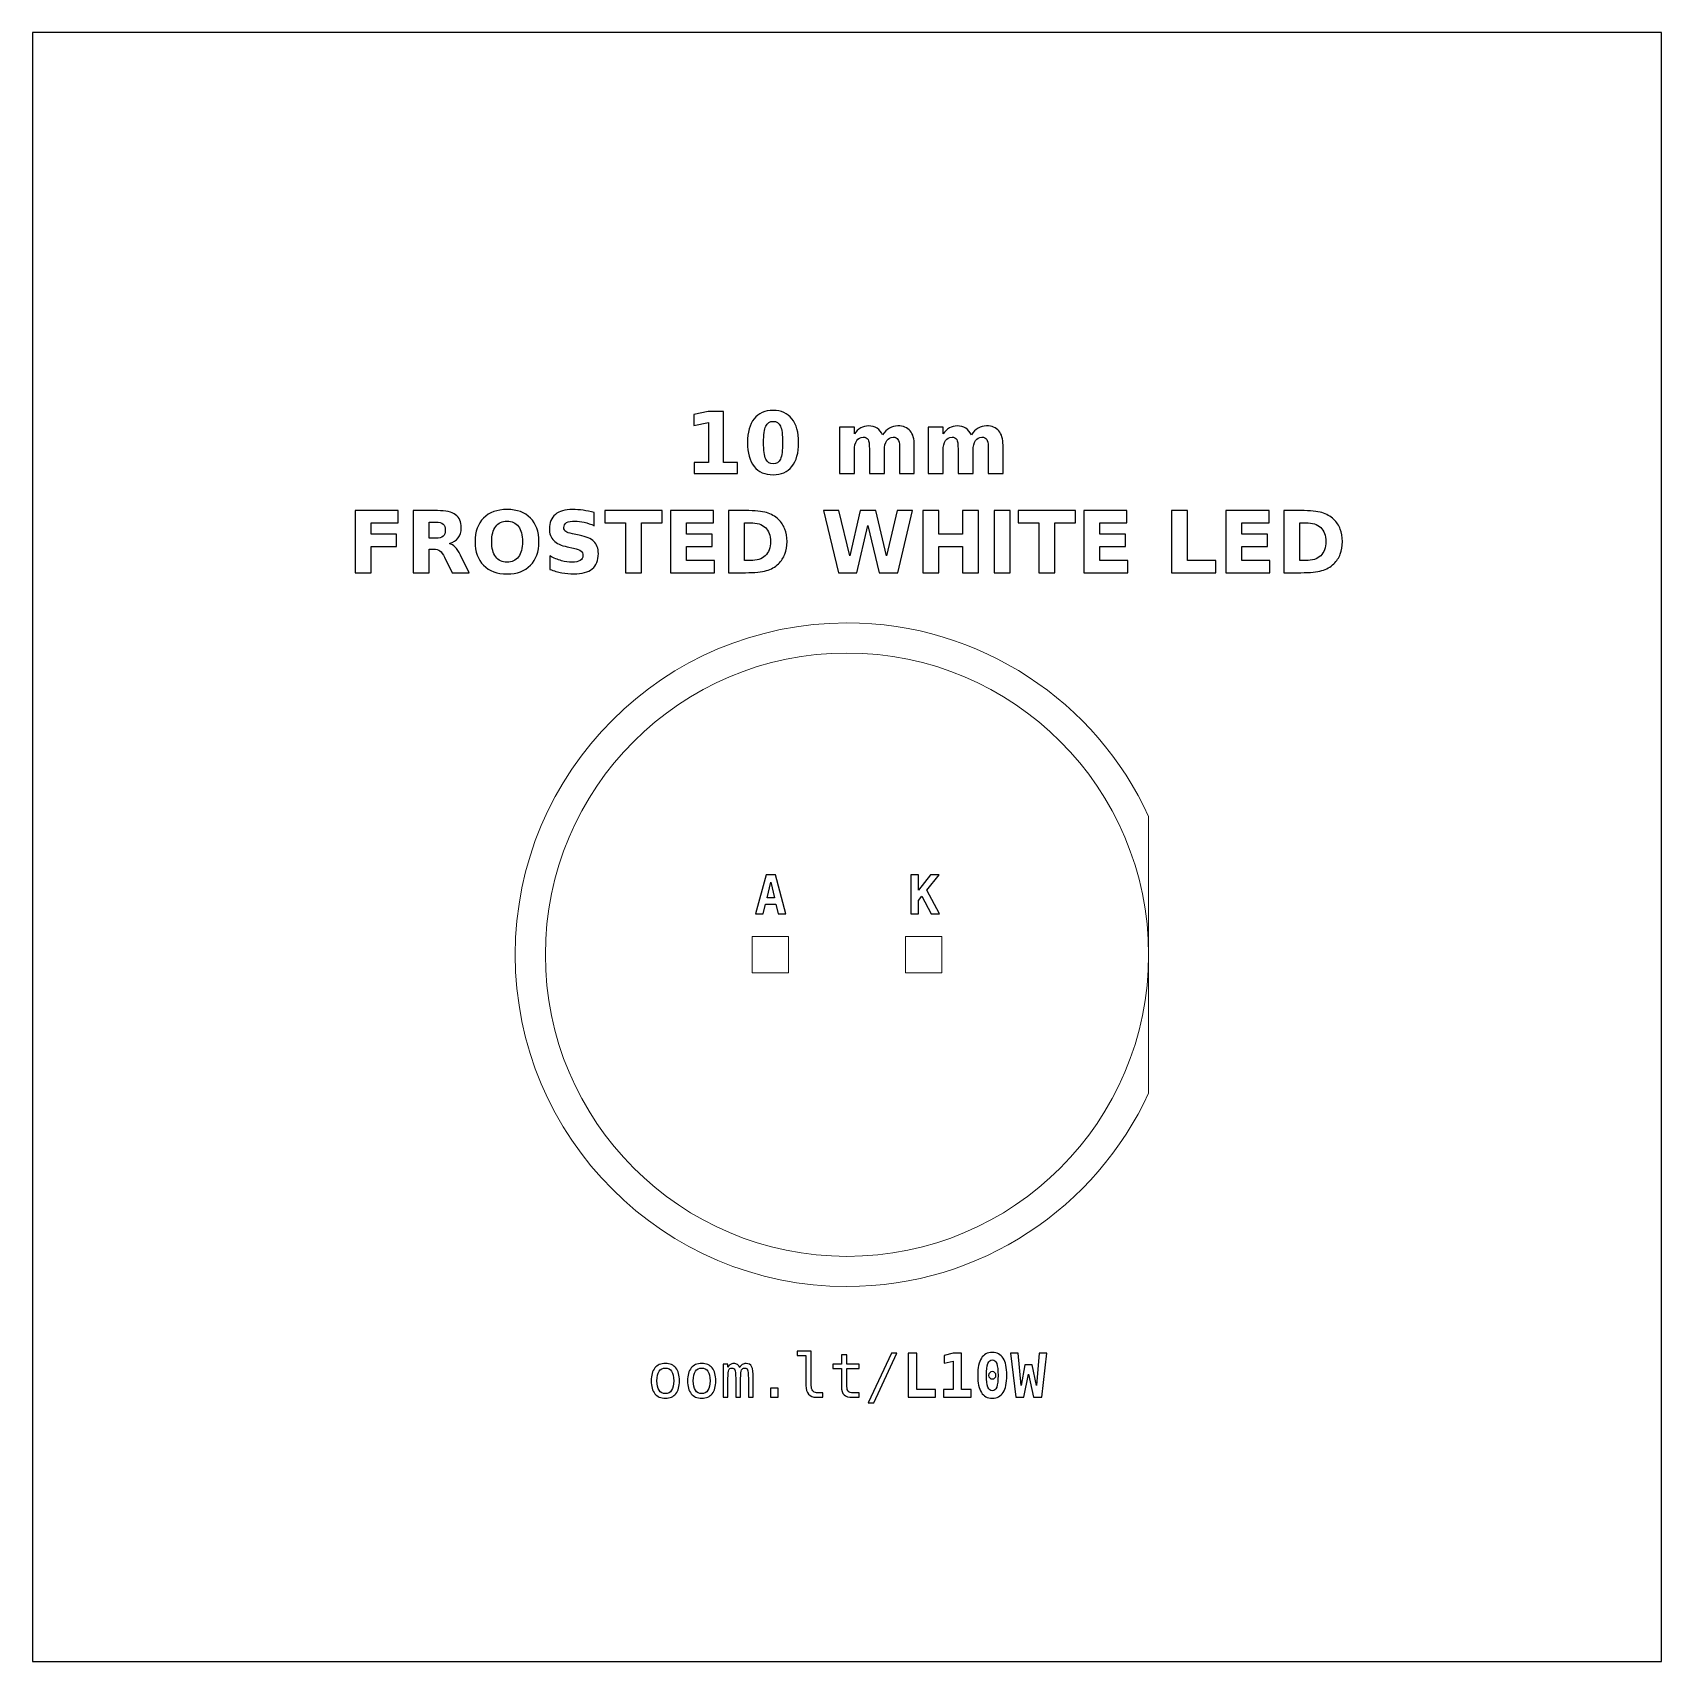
# Model space of a CAD drawing. Header units: centimetres. Extents: x -11.85 to -9.15, y -16.2 to -13.5.
import ezdxf

# ---------------------------------------------------------------- set-up
doc = ezdxf.new("R2010")
doc.units = ezdxf.units.CM
doc.header["$MEASUREMENT"] = 0
doc.layers.add('Layer 1', color=7, linetype='Continuous')

msp = doc.modelspace()

# ---------------------------------------------------------------- linework, layer by layer
at = {"layer": 'Layer 1', "color": 7}
msp.add_lwpolyline([(-11.85, -16.2), (-9.15, -16.2), (-9.15, -13.5), (-11.85, -13.5), (-11.85, -16.2)], close=True, dxfattribs=at)
at = {"layer": 'Layer 1', "color": 7, "lineweight": 20}
for points in [[(-10.65701, -15.05855), (-10.59701, -15.05855), (-10.59701, -14.99855), (-10.65701, -14.99855), (-10.65701, -15.05855)], [(-10.40301, -15.05855), (-10.34301, -15.05855), (-10.34301, -14.99855), (-10.40301, -14.99855), (-10.40301, -15.05855)]]:
    msp.add_lwpolyline(points, close=True, dxfattribs=at)
at = {"layer": 'Layer 1', "color": 250, "lineweight": 20}
msp.add_ellipse((-10.50001, -15.02855), major_axis=(0, 0.5), ratio=1, dxfattribs=at)
at = {"layer": 'Layer 1', "color": 250}
for points, knots in [([(-10.75327, -14.2127), (-10.75327, -14.2127), (-10.72984, -14.2127), (-10.72984, -14.2127), (-10.72984, -14.2127), (-10.72984, -14.2127), (-10.72984, -14.14621), (-10.72984, -14.14621), (-10.72984, -14.14621), (-10.72984, -14.14621), (-10.75388, -14.15118), (-10.75388, -14.15118), (-10.75388, -14.15118), (-10.75388, -14.15118), (-10.75388, -14.13311), (-10.75388, -14.13311), (-10.75388, -14.13311), (-10.75388, -14.13311), (-10.72998, -14.12815), (-10.72998, -14.12815), (-10.72998, -14.12815), (-10.72998, -14.12815), (-10.70477, -14.12815), (-10.70477, -14.12815), (-10.70477, -14.12815), (-10.70477, -14.12815), (-10.70477, -14.2127), (-10.70477, -14.2127), (-10.70477, -14.2127), (-10.70477, -14.2127), (-10.68135, -14.2127), (-10.68135, -14.2127), (-10.68135, -14.2127), (-10.68135, -14.2127), (-10.68135, -14.23102), (-10.68135, -14.23102), (-10.68135, -14.23102), (-10.68135, -14.23102), (-10.75327, -14.23102), (-10.75327, -14.23102), (-10.75327, -14.23102), (-10.75327, -14.23102), (-10.75327, -14.2127), (-10.75327, -14.2127)], [0, 0, 0, 0, 0.0909091, 0.0909091, 0.0909091, 0.0909091, 0.1818182, 0.1818182, 0.1818182, 0.1818182, 0.2727273, 0.2727273, 0.2727273, 0.2727273, 0.3636364, 0.3636364, 0.3636364, 0.3636364, 0.4545455, 0.4545455, 0.4545455, 0.4545455, 0.5454545, 0.5454545, 0.5454545, 0.5454545, 0.6363636, 0.6363636, 0.6363636, 0.6363636, 0.7272727, 0.7272727, 0.7272727, 0.7272727, 0.8181818, 0.8181818, 0.8181818, 0.8181818, 0.9090909, 0.9090909, 0.9090909, 0.9090909, 1, 1, 1, 1]), ([(-10.58017, -14.17968), (-10.58017, -14.19673), (-10.58384, -14.20988), (-10.5912, -14.21914), (-10.5912, -14.21914), (-10.59854, -14.22839), (-10.60898, -14.23302), (-10.62248, -14.23302), (-10.62248, -14.23302), (-10.63603, -14.23302), (-10.64649, -14.22839), (-10.65383, -14.21914), (-10.65383, -14.21914), (-10.66119, -14.20988), (-10.66486, -14.19673), (-10.66486, -14.17968), (-10.66486, -14.17968), (-10.66486, -14.16261), (-10.66119, -14.14943), (-10.65383, -14.14017), (-10.65383, -14.14017), (-10.64649, -14.13093), (-10.63603, -14.12629), (-10.62248, -14.12629), (-10.62248, -14.12629), (-10.60898, -14.12629), (-10.59854, -14.13093), (-10.5912, -14.14017), (-10.5912, -14.14017), (-10.58384, -14.14943), (-10.58017, -14.16261), (-10.58017, -14.17968)], [0, 0, 0, 0, 0.125, 0.125, 0.125, 0.125, 0.25, 0.25, 0.25, 0.25, 0.375, 0.375, 0.375, 0.375, 0.5, 0.5, 0.5, 0.5, 0.625, 0.625, 0.625, 0.625, 0.75, 0.75, 0.75, 0.75, 0.875, 0.875, 0.875, 0.875, 1, 1, 1, 1]), ([(-10.6067, -14.17949), (-10.6067, -14.16663), (-10.6079, -14.15757), (-10.61032, -14.1523), (-10.61032, -14.1523), (-10.61272, -14.14706), (-10.61679, -14.14443), (-10.62248, -14.14443), (-10.62248, -14.14443), (-10.62817, -14.14443), (-10.63224, -14.14706), (-10.63469, -14.1523), (-10.63469, -14.1523), (-10.63711, -14.15757), (-10.63833, -14.16663), (-10.63833, -14.17949), (-10.63833, -14.17949), (-10.63833, -14.19247), (-10.63711, -14.20165), (-10.63469, -14.20696), (-10.63469, -14.20696), (-10.63224, -14.2123), (-10.62817, -14.21496), (-10.62248, -14.21496), (-10.62248, -14.21496), (-10.61684, -14.21496), (-10.61279, -14.2123), (-10.61034, -14.20696), (-10.61034, -14.20696), (-10.60792, -14.20165), (-10.6067, -14.19247), (-10.6067, -14.17949)], [0, 0, 0, 0, 0.125, 0.125, 0.125, 0.125, 0.25, 0.25, 0.25, 0.25, 0.375, 0.375, 0.375, 0.375, 0.5, 0.5, 0.5, 0.5, 0.625, 0.625, 0.625, 0.625, 0.75, 0.75, 0.75, 0.75, 0.875, 0.875, 0.875, 0.875, 1, 1, 1, 1]), ([(-10.44092, -14.16667), (-10.43779, -14.1619), (-10.4341, -14.15825), (-10.42979, -14.15576), (-10.42979, -14.15576), (-10.42549, -14.15324), (-10.42079, -14.152), (-10.41564, -14.152), (-10.41564, -14.152), (-10.40677, -14.152), (-10.40002, -14.15473), (-10.39539, -14.16021), (-10.39539, -14.16021), (-10.39075, -14.16566), (-10.38842, -14.17361), (-10.38842, -14.18403), (-10.38842, -14.18403), (-10.38842, -14.18403), (-10.38842, -14.23102), (-10.38842, -14.23102), (-10.38842, -14.23102), (-10.38842, -14.23102), (-10.41324, -14.23102), (-10.41324, -14.23102), (-10.41324, -14.23102), (-10.41324, -14.23102), (-10.41324, -14.19078), (-10.41324, -14.19078), (-10.41324, -14.19078), (-10.41319, -14.19019), (-10.41317, -14.18958), (-10.41314, -14.18892), (-10.41314, -14.18892), (-10.41312, -14.18829), (-10.4131, -14.18737), (-10.4131, -14.18617), (-10.4131, -14.18617), (-10.4131, -14.18071), (-10.41389, -14.17674), (-10.41552, -14.17429), (-10.41552, -14.17429), (-10.41712, -14.17182), (-10.4197, -14.1706), (-10.42328, -14.1706), (-10.42328, -14.1706), (-10.42798, -14.1706), (-10.43158, -14.17253), (-10.43414, -14.17639), (-10.43414, -14.17639), (-10.43668, -14.18024), (-10.438, -14.18582), (-10.4381, -14.19313), (-10.4381, -14.19313), (-10.4381, -14.19313), (-10.4381, -14.23102), (-10.4381, -14.23102), (-10.4381, -14.23102), (-10.4381, -14.23102), (-10.46291, -14.23102), (-10.46291, -14.23102), (-10.46291, -14.23102), (-10.46291, -14.23102), (-10.46291, -14.19078), (-10.46291, -14.19078), (-10.46291, -14.19078), (-10.46291, -14.18224), (-10.46364, -14.17674), (-10.46512, -14.17429), (-10.46512, -14.17429), (-10.46658, -14.17182), (-10.46919, -14.1706), (-10.47295, -14.1706), (-10.47295, -14.1706), (-10.4777, -14.1706), (-10.48135, -14.17255), (-10.48391, -14.17643), (-10.48391, -14.17643), (-10.48647, -14.18031), (-10.48777, -14.18584), (-10.48777, -14.19306), (-10.48777, -14.19306), (-10.48777, -14.19306), (-10.48777, -14.23102), (-10.48777, -14.23102), (-10.48777, -14.23102), (-10.48777, -14.23102), (-10.51258, -14.23102), (-10.51258, -14.23102), (-10.51258, -14.23102), (-10.51258, -14.23102), (-10.51258, -14.15386), (-10.51258, -14.15386), (-10.51258, -14.15386), (-10.51258, -14.15386), (-10.48777, -14.15386), (-10.48777, -14.15386), (-10.48777, -14.15386), (-10.48777, -14.15386), (-10.48777, -14.16517), (-10.48777, -14.16517), (-10.48777, -14.16517), (-10.48473, -14.16079), (-10.48125, -14.15753), (-10.47732, -14.15531), (-10.47732, -14.15531), (-10.4734, -14.1531), (-10.46907, -14.152), (-10.46434, -14.152), (-10.46434, -14.152), (-10.45903, -14.152), (-10.4543, -14.15329), (-10.45023, -14.15586), (-10.45023, -14.15586), (-10.44614, -14.15844), (-10.44303, -14.16204), (-10.44092, -14.16667)], [0, 0, 0, 0, 0.0344828, 0.0344828, 0.0344828, 0.0344828, 0.0689655, 0.0689655, 0.0689655, 0.0689655, 0.1034483, 0.1034483, 0.1034483, 0.1034483, 0.137931, 0.137931, 0.137931, 0.137931, 0.1724138, 0.1724138, 0.1724138, 0.1724138, 0.2068966, 0.2068966, 0.2068966, 0.2068966, 0.2413793, 0.2413793, 0.2413793, 0.2413793, 0.2758621, 0.2758621, 0.2758621, 0.2758621, 0.3103448, 0.3103448, 0.3103448, 0.3103448, 0.3448276, 0.3448276, 0.3448276, 0.3448276, 0.3793103, 0.3793103, 0.3793103, 0.3793103, 0.4137931, 0.4137931, 0.4137931, 0.4137931, 0.4482759, 0.4482759, 0.4482759, 0.4482759, 0.4827586, 0.4827586, 0.4827586, 0.4827586, 0.5172414, 0.5172414, 0.5172414, 0.5172414, 0.5517241, 0.5517241, 0.5517241, 0.5517241, 0.5862069, 0.5862069, 0.5862069, 0.5862069, 0.6206897, 0.6206897, 0.6206897, 0.6206897, 0.6551724, 0.6551724, 0.6551724, 0.6551724, 0.6896552, 0.6896552, 0.6896552, 0.6896552, 0.7241379, 0.7241379, 0.7241379, 0.7241379, 0.7586207, 0.7586207, 0.7586207, 0.7586207, 0.7931034, 0.7931034, 0.7931034, 0.7931034, 0.8275862, 0.8275862, 0.8275862, 0.8275862, 0.862069, 0.862069, 0.862069, 0.862069, 0.8965517, 0.8965517, 0.8965517, 0.8965517, 0.9310345, 0.9310345, 0.9310345, 0.9310345, 0.9655172, 0.9655172, 0.9655172, 0.9655172, 1, 1, 1, 1]), ([(-10.29388, -14.16667), (-10.29075, -14.1619), (-10.28706, -14.15825), (-10.28275, -14.15576), (-10.28275, -14.15576), (-10.27845, -14.15324), (-10.27375, -14.152), (-10.2686, -14.152), (-10.2686, -14.152), (-10.25973, -14.152), (-10.25298, -14.15473), (-10.24835, -14.16021), (-10.24835, -14.16021), (-10.24371, -14.16566), (-10.24138, -14.17361), (-10.24138, -14.18403), (-10.24138, -14.18403), (-10.24138, -14.18403), (-10.24138, -14.23102), (-10.24138, -14.23102), (-10.24138, -14.23102), (-10.24138, -14.23102), (-10.2662, -14.23102), (-10.2662, -14.23102), (-10.2662, -14.23102), (-10.2662, -14.23102), (-10.2662, -14.19078), (-10.2662, -14.19078), (-10.2662, -14.19078), (-10.26615, -14.19019), (-10.26613, -14.18958), (-10.2661, -14.18892), (-10.2661, -14.18892), (-10.26608, -14.18829), (-10.26606, -14.18737), (-10.26606, -14.18617), (-10.26606, -14.18617), (-10.26606, -14.18071), (-10.26685, -14.17674), (-10.26848, -14.17429), (-10.26848, -14.17429), (-10.27008, -14.17182), (-10.27266, -14.1706), (-10.27624, -14.1706), (-10.27624, -14.1706), (-10.28094, -14.1706), (-10.28454, -14.17253), (-10.2871, -14.17639), (-10.2871, -14.17639), (-10.28964, -14.18024), (-10.29096, -14.18582), (-10.29106, -14.19313), (-10.29106, -14.19313), (-10.29106, -14.19313), (-10.29106, -14.23102), (-10.29106, -14.23102), (-10.29106, -14.23102), (-10.29106, -14.23102), (-10.31587, -14.23102), (-10.31587, -14.23102), (-10.31587, -14.23102), (-10.31587, -14.23102), (-10.31587, -14.19078), (-10.31587, -14.19078), (-10.31587, -14.19078), (-10.31587, -14.18224), (-10.3166, -14.17674), (-10.31808, -14.17429), (-10.31808, -14.17429), (-10.31954, -14.17182), (-10.32215, -14.1706), (-10.32591, -14.1706), (-10.32591, -14.1706), (-10.33066, -14.1706), (-10.33431, -14.17255), (-10.33687, -14.17643), (-10.33687, -14.17643), (-10.33943, -14.18031), (-10.34073, -14.18584), (-10.34073, -14.19306), (-10.34073, -14.19306), (-10.34073, -14.19306), (-10.34073, -14.23102), (-10.34073, -14.23102), (-10.34073, -14.23102), (-10.34073, -14.23102), (-10.36554, -14.23102), (-10.36554, -14.23102), (-10.36554, -14.23102), (-10.36554, -14.23102), (-10.36554, -14.15386), (-10.36554, -14.15386), (-10.36554, -14.15386), (-10.36554, -14.15386), (-10.34073, -14.15386), (-10.34073, -14.15386), (-10.34073, -14.15386), (-10.34073, -14.15386), (-10.34073, -14.16517), (-10.34073, -14.16517), (-10.34073, -14.16517), (-10.33769, -14.16079), (-10.33421, -14.15753), (-10.33028, -14.15531), (-10.33028, -14.15531), (-10.32636, -14.1531), (-10.32203, -14.152), (-10.3173, -14.152), (-10.3173, -14.152), (-10.31199, -14.152), (-10.30726, -14.15329), (-10.30319, -14.15586), (-10.30319, -14.15586), (-10.2991, -14.15844), (-10.29599, -14.16204), (-10.29388, -14.16667)], [0, 0, 0, 0, 0.0344828, 0.0344828, 0.0344828, 0.0344828, 0.0689655, 0.0689655, 0.0689655, 0.0689655, 0.1034483, 0.1034483, 0.1034483, 0.1034483, 0.137931, 0.137931, 0.137931, 0.137931, 0.1724138, 0.1724138, 0.1724138, 0.1724138, 0.2068966, 0.2068966, 0.2068966, 0.2068966, 0.2413793, 0.2413793, 0.2413793, 0.2413793, 0.2758621, 0.2758621, 0.2758621, 0.2758621, 0.3103448, 0.3103448, 0.3103448, 0.3103448, 0.3448276, 0.3448276, 0.3448276, 0.3448276, 0.3793103, 0.3793103, 0.3793103, 0.3793103, 0.4137931, 0.4137931, 0.4137931, 0.4137931, 0.4482759, 0.4482759, 0.4482759, 0.4482759, 0.4827586, 0.4827586, 0.4827586, 0.4827586, 0.5172414, 0.5172414, 0.5172414, 0.5172414, 0.5517241, 0.5517241, 0.5517241, 0.5517241, 0.5862069, 0.5862069, 0.5862069, 0.5862069, 0.6206897, 0.6206897, 0.6206897, 0.6206897, 0.6551724, 0.6551724, 0.6551724, 0.6551724, 0.6896552, 0.6896552, 0.6896552, 0.6896552, 0.7241379, 0.7241379, 0.7241379, 0.7241379, 0.7586207, 0.7586207, 0.7586207, 0.7586207, 0.7931034, 0.7931034, 0.7931034, 0.7931034, 0.8275862, 0.8275862, 0.8275862, 0.8275862, 0.862069, 0.862069, 0.862069, 0.862069, 0.8965517, 0.8965517, 0.8965517, 0.8965517, 0.9310345, 0.9310345, 0.9310345, 0.9310345, 0.9655172, 0.9655172, 0.9655172, 0.9655172, 1, 1, 1, 1]), ([(-11.31554, -14.2924), (-11.31554, -14.2924), (-11.24395, -14.2924), (-11.24395, -14.2924), (-11.24395, -14.2924), (-11.24395, -14.2924), (-11.24395, -14.31246), (-11.24395, -14.31246), (-11.24395, -14.31246), (-11.24395, -14.31246), (-11.28901, -14.31246), (-11.28901, -14.31246), (-11.28901, -14.31246), (-11.28901, -14.31246), (-11.28901, -14.33161), (-11.28901, -14.33161), (-11.28901, -14.33161), (-11.28901, -14.33161), (-11.24663, -14.33161), (-11.24663, -14.33161), (-11.24663, -14.33161), (-11.24663, -14.33161), (-11.24663, -14.35167), (-11.24663, -14.35167), (-11.24663, -14.35167), (-11.24663, -14.35167), (-11.28901, -14.35167), (-11.28901, -14.35167), (-11.28901, -14.35167), (-11.28901, -14.35167), (-11.28901, -14.39527), (-11.28901, -14.39527), (-11.28901, -14.39527), (-11.28901, -14.39527), (-11.31554, -14.39527), (-11.31554, -14.39527), (-11.31554, -14.39527), (-11.31554, -14.39527), (-11.31554, -14.2924), (-11.31554, -14.2924)], [0, 0, 0, 0, 0.1, 0.1, 0.1, 0.1, 0.2, 0.2, 0.2, 0.2, 0.3, 0.3, 0.3, 0.3, 0.4, 0.4, 0.4, 0.4, 0.5, 0.5, 0.5, 0.5, 0.6, 0.6, 0.6, 0.6, 0.7, 0.7, 0.7, 0.7, 0.8, 0.8, 0.8, 0.8, 0.9, 0.9, 0.9, 0.9, 1, 1, 1, 1]), ([(-11.19261, -14.35635), (-11.19261, -14.35635), (-11.19261, -14.39527), (-11.19261, -14.39527), (-11.19261, -14.39527), (-11.19261, -14.39527), (-11.21914, -14.39527), (-11.21914, -14.39527), (-11.21914, -14.39527), (-11.21914, -14.39527), (-11.21914, -14.2924), (-11.21914, -14.2924), (-11.21914, -14.2924), (-11.21914, -14.2924), (-11.17862, -14.2924), (-11.17862, -14.2924), (-11.17862, -14.2924), (-11.16507, -14.2924), (-11.15512, -14.29468), (-11.14882, -14.29922), (-11.14882, -14.29922), (-11.1425, -14.30376), (-11.13934, -14.31096), (-11.13934, -14.32079), (-11.13934, -14.32079), (-11.13934, -14.32758), (-11.14099, -14.33318), (-11.14426, -14.33753), (-11.14426, -14.33753), (-11.14755, -14.34191), (-11.15251, -14.34513), (-11.15912, -14.34718), (-11.15912, -14.34718), (-11.1555, -14.34802), (-11.15223, -14.34988), (-11.14936, -14.3528), (-11.14936, -14.3528), (-11.14649, -14.35571), (-11.1436, -14.36013), (-11.14066, -14.36606), (-11.14066, -14.36606), (-11.14066, -14.36606), (-11.12624, -14.39527), (-11.12624, -14.39527), (-11.12624, -14.39527), (-11.12624, -14.39527), (-11.15451, -14.39527), (-11.15451, -14.39527), (-11.15451, -14.39527), (-11.15451, -14.39527), (-11.16705, -14.36971), (-11.16705, -14.36971), (-11.16705, -14.36971), (-11.16956, -14.36458), (-11.17213, -14.36105), (-11.17474, -14.35917), (-11.17474, -14.35917), (-11.17733, -14.35729), (-11.18078, -14.35635), (-11.18511, -14.35635), (-11.18511, -14.35635), (-11.18511, -14.35635), (-11.19261, -14.35635), (-11.19261, -14.35635)], [0, 0, 0, 0, 0.0625, 0.0625, 0.0625, 0.0625, 0.125, 0.125, 0.125, 0.125, 0.1875, 0.1875, 0.1875, 0.1875, 0.25, 0.25, 0.25, 0.25, 0.3125, 0.3125, 0.3125, 0.3125, 0.375, 0.375, 0.375, 0.375, 0.4375, 0.4375, 0.4375, 0.4375, 0.5, 0.5, 0.5, 0.5, 0.5625, 0.5625, 0.5625, 0.5625, 0.625, 0.625, 0.625, 0.625, 0.6875, 0.6875, 0.6875, 0.6875, 0.75, 0.75, 0.75, 0.75, 0.8125, 0.8125, 0.8125, 0.8125, 0.875, 0.875, 0.875, 0.875, 0.9375, 0.9375, 0.9375, 0.9375, 1, 1, 1, 1]), ([(-11.0635, -14.29054), (-11.04697, -14.29054), (-11.03401, -14.29527), (-11.02465, -14.30475), (-11.02465, -14.30475), (-11.01527, -14.3142), (-11.01059, -14.32725), (-11.01059, -14.34393), (-11.01059, -14.34393), (-11.01059, -14.36056), (-11.01527, -14.37361), (-11.02465, -14.38306), (-11.02465, -14.38306), (-11.03401, -14.39254), (-11.04697, -14.39727), (-11.0635, -14.39727), (-11.0635, -14.39727), (-11.07999, -14.39727), (-11.09292, -14.39254), (-11.10233, -14.38306), (-11.10233, -14.38306), (-11.11171, -14.37361), (-11.11642, -14.36056), (-11.11642, -14.34393), (-11.11642, -14.34393), (-11.11642, -14.32725), (-11.11171, -14.3142), (-11.10233, -14.30475), (-11.10233, -14.30475), (-11.09292, -14.29527), (-11.07999, -14.29054), (-11.0635, -14.29054)], [0, 0, 0, 0, 0.125, 0.125, 0.125, 0.125, 0.25, 0.25, 0.25, 0.25, 0.375, 0.375, 0.375, 0.375, 0.5, 0.5, 0.5, 0.5, 0.625, 0.625, 0.625, 0.625, 0.75, 0.75, 0.75, 0.75, 0.875, 0.875, 0.875, 0.875, 1, 1, 1, 1]), ([(-11.0635, -14.30976), (-11.07159, -14.30976), (-11.07785, -14.31274), (-11.08232, -14.31872), (-11.08232, -14.31872), (-11.08676, -14.32469), (-11.089, -14.33309), (-11.089, -14.34393), (-11.089, -14.34393), (-11.089, -14.35475), (-11.08676, -14.36312), (-11.08232, -14.36909), (-11.08232, -14.36909), (-11.07785, -14.37507), (-11.07159, -14.37805), (-11.0635, -14.37805), (-11.0635, -14.37805), (-11.05536, -14.37805), (-11.04909, -14.37507), (-11.04462, -14.36909), (-11.04462, -14.36909), (-11.04017, -14.36312), (-11.03794, -14.35475), (-11.03794, -14.34393), (-11.03794, -14.34393), (-11.03794, -14.33309), (-11.04017, -14.32469), (-11.04462, -14.31872), (-11.04462, -14.31872), (-11.04909, -14.31274), (-11.05536, -14.30976), (-11.0635, -14.30976)], [0, 0, 0, 0, 0.125, 0.125, 0.125, 0.125, 0.25, 0.25, 0.25, 0.25, 0.375, 0.375, 0.375, 0.375, 0.5, 0.5, 0.5, 0.5, 0.625, 0.625, 0.625, 0.625, 0.75, 0.75, 0.75, 0.75, 0.875, 0.875, 0.875, 0.875, 1, 1, 1, 1]), ([(-10.91893, -14.29565), (-10.91893, -14.29565), (-10.91893, -14.3174), (-10.91893, -14.3174), (-10.91893, -14.3174), (-10.92458, -14.31488), (-10.9301, -14.31298), (-10.93546, -14.31169), (-10.93546, -14.31169), (-10.94085, -14.31039), (-10.94593, -14.30976), (-10.9507, -14.30976), (-10.9507, -14.30976), (-10.95703, -14.30976), (-10.96173, -14.31063), (-10.96477, -14.31237), (-10.96477, -14.31237), (-10.9678, -14.31413), (-10.96931, -14.31684), (-10.96931, -14.32051), (-10.96931, -14.32051), (-10.96931, -14.32326), (-10.9683, -14.32542), (-10.96625, -14.32695), (-10.96625, -14.32695), (-10.9642, -14.32848), (-10.96049, -14.32982), (-10.9551, -14.33092), (-10.9551, -14.33092), (-10.9551, -14.33092), (-10.94381, -14.33318), (-10.94381, -14.33318), (-10.94381, -14.33318), (-10.93236, -14.33549), (-10.92425, -14.33897), (-10.91943, -14.34367), (-10.91943, -14.34367), (-10.9146, -14.34835), (-10.91218, -14.35501), (-10.91218, -14.36364), (-10.91218, -14.36364), (-10.91218, -14.375), (-10.91554, -14.38344), (-10.92227, -14.38897), (-10.92227, -14.38897), (-10.929, -14.39449), (-10.93927, -14.39727), (-10.9531, -14.39727), (-10.9531, -14.39727), (-10.95964, -14.39727), (-10.96618, -14.39666), (-10.97274, -14.39541), (-10.97274, -14.39541), (-10.9793, -14.39416), (-10.98589, -14.39233), (-10.99245, -14.38991), (-10.99245, -14.38991), (-10.99245, -14.38991), (-10.99245, -14.36752), (-10.99245, -14.36752), (-10.99245, -14.36752), (-10.98589, -14.371), (-10.97954, -14.37363), (-10.9734, -14.3754), (-10.9734, -14.3754), (-10.96726, -14.37716), (-10.96136, -14.37805), (-10.95567, -14.37805), (-10.95567, -14.37805), (-10.94988, -14.37805), (-10.94544, -14.37709), (-10.94236, -14.37516), (-10.94236, -14.37516), (-10.93927, -14.37323), (-10.93775, -14.37048), (-10.93775, -14.36688), (-10.93775, -14.36688), (-10.93775, -14.36368), (-10.93878, -14.36119), (-10.94087, -14.35945), (-10.94087, -14.35945), (-10.94297, -14.35771), (-10.94713, -14.35614), (-10.95339, -14.35477), (-10.95339, -14.35477), (-10.95339, -14.35477), (-10.96366, -14.35249), (-10.96366, -14.35249), (-10.96366, -14.35249), (-10.97394, -14.35028), (-10.98147, -14.34678), (-10.98622, -14.34195), (-10.98622, -14.34195), (-10.99097, -14.33713), (-10.99334, -14.33062), (-10.99334, -14.32246), (-10.99334, -14.32246), (-10.99334, -14.3122), (-10.99003, -14.30432), (-10.98342, -14.29882), (-10.98342, -14.29882), (-10.97681, -14.29329), (-10.96731, -14.29054), (-10.95489, -14.29054), (-10.95489, -14.29054), (-10.94925, -14.29054), (-10.94344, -14.29097), (-10.93746, -14.29181), (-10.93746, -14.29181), (-10.93149, -14.29266), (-10.92531, -14.29393), (-10.91893, -14.29565)], [0, 0, 0, 0, 0.0357143, 0.0357143, 0.0357143, 0.0357143, 0.0714286, 0.0714286, 0.0714286, 0.0714286, 0.1071429, 0.1071429, 0.1071429, 0.1071429, 0.1428571, 0.1428571, 0.1428571, 0.1428571, 0.1785714, 0.1785714, 0.1785714, 0.1785714, 0.2142857, 0.2142857, 0.2142857, 0.2142857, 0.25, 0.25, 0.25, 0.25, 0.2857143, 0.2857143, 0.2857143, 0.2857143, 0.3214286, 0.3214286, 0.3214286, 0.3214286, 0.3571429, 0.3571429, 0.3571429, 0.3571429, 0.3928571, 0.3928571, 0.3928571, 0.3928571, 0.4285714, 0.4285714, 0.4285714, 0.4285714, 0.4642857, 0.4642857, 0.4642857, 0.4642857, 0.5, 0.5, 0.5, 0.5, 0.5357143, 0.5357143, 0.5357143, 0.5357143, 0.5714286, 0.5714286, 0.5714286, 0.5714286, 0.6071429, 0.6071429, 0.6071429, 0.6071429, 0.6428571, 0.6428571, 0.6428571, 0.6428571, 0.6785714, 0.6785714, 0.6785714, 0.6785714, 0.7142857, 0.7142857, 0.7142857, 0.7142857, 0.75, 0.75, 0.75, 0.75, 0.7857143, 0.7857143, 0.7857143, 0.7857143, 0.8214286, 0.8214286, 0.8214286, 0.8214286, 0.8571429, 0.8571429, 0.8571429, 0.8571429, 0.8928571, 0.8928571, 0.8928571, 0.8928571, 0.9285714, 0.9285714, 0.9285714, 0.9285714, 0.9642857, 0.9642857, 0.9642857, 0.9642857, 1, 1, 1, 1]), ([(-10.90118, -14.2924), (-10.90118, -14.2924), (-10.80638, -14.2924), (-10.80638, -14.2924), (-10.80638, -14.2924), (-10.80638, -14.2924), (-10.80638, -14.31246), (-10.80638, -14.31246), (-10.80638, -14.31246), (-10.80638, -14.31246), (-10.84048, -14.31246), (-10.84048, -14.31246), (-10.84048, -14.31246), (-10.84048, -14.31246), (-10.84048, -14.39527), (-10.84048, -14.39527), (-10.84048, -14.39527), (-10.84048, -14.39527), (-10.86701, -14.39527), (-10.86701, -14.39527), (-10.86701, -14.39527), (-10.86701, -14.39527), (-10.86701, -14.31246), (-10.86701, -14.31246), (-10.86701, -14.31246), (-10.86701, -14.31246), (-10.90118, -14.31246), (-10.90118, -14.31246), (-10.90118, -14.31246), (-10.90118, -14.31246), (-10.90118, -14.2924), (-10.90118, -14.2924)], [0, 0, 0, 0, 0.125, 0.125, 0.125, 0.125, 0.25, 0.25, 0.25, 0.25, 0.375, 0.375, 0.375, 0.375, 0.5, 0.5, 0.5, 0.5, 0.625, 0.625, 0.625, 0.625, 0.75, 0.75, 0.75, 0.75, 0.875, 0.875, 0.875, 0.875, 1, 1, 1, 1]), ([(-10.79264, -14.2924), (-10.79264, -14.2924), (-10.72105, -14.2924), (-10.72105, -14.2924), (-10.72105, -14.2924), (-10.72105, -14.2924), (-10.72105, -14.31246), (-10.72105, -14.31246), (-10.72105, -14.31246), (-10.72105, -14.31246), (-10.76611, -14.31246), (-10.76611, -14.31246), (-10.76611, -14.31246), (-10.76611, -14.31246), (-10.76611, -14.33161), (-10.76611, -14.33161), (-10.76611, -14.33161), (-10.76611, -14.33161), (-10.72376, -14.33161), (-10.72376, -14.33161), (-10.72376, -14.33161), (-10.72376, -14.33161), (-10.72376, -14.35167), (-10.72376, -14.35167), (-10.72376, -14.35167), (-10.72376, -14.35167), (-10.76611, -14.35167), (-10.76611, -14.35167), (-10.76611, -14.35167), (-10.76611, -14.35167), (-10.76611, -14.37521), (-10.76611, -14.37521), (-10.76611, -14.37521), (-10.76611, -14.37521), (-10.71955, -14.37521), (-10.71955, -14.37521), (-10.71955, -14.37521), (-10.71955, -14.37521), (-10.71955, -14.39527), (-10.71955, -14.39527), (-10.71955, -14.39527), (-10.71955, -14.39527), (-10.79264, -14.39527), (-10.79264, -14.39527), (-10.79264, -14.39527), (-10.79264, -14.39527), (-10.79264, -14.2924), (-10.79264, -14.2924)], [0, 0, 0, 0, 0.0833333, 0.0833333, 0.0833333, 0.0833333, 0.1666667, 0.1666667, 0.1666667, 0.1666667, 0.25, 0.25, 0.25, 0.25, 0.3333333, 0.3333333, 0.3333333, 0.3333333, 0.4166667, 0.4166667, 0.4166667, 0.4166667, 0.5, 0.5, 0.5, 0.5, 0.5833333, 0.5833333, 0.5833333, 0.5833333, 0.6666667, 0.6666667, 0.6666667, 0.6666667, 0.75, 0.75, 0.75, 0.75, 0.8333333, 0.8333333, 0.8333333, 0.8333333, 0.9166667, 0.9166667, 0.9166667, 0.9166667, 1, 1, 1, 1]), ([(-10.69624, -14.2924), (-10.69624, -14.2924), (-10.66825, -14.2924), (-10.66825, -14.2924), (-10.66825, -14.2924), (-10.65264, -14.2924), (-10.64102, -14.29351), (-10.63338, -14.29574), (-10.63338, -14.29574), (-10.62573, -14.29797), (-10.61917, -14.30174), (-10.61369, -14.30708), (-10.61369, -14.30708), (-10.60887, -14.31171), (-10.6053, -14.31707), (-10.60294, -14.32314), (-10.60294, -14.32314), (-10.60062, -14.32918), (-10.59944, -14.33605), (-10.59944, -14.34374), (-10.59944, -14.34374), (-10.59944, -14.3515), (-10.60062, -14.35842), (-10.60294, -14.36451), (-10.60294, -14.36451), (-10.6053, -14.3706), (-10.60887, -14.37596), (-10.61369, -14.38059), (-10.61369, -14.38059), (-10.61922, -14.38593), (-10.62583, -14.3897), (-10.63354, -14.39193), (-10.63354, -14.39193), (-10.64126, -14.39416), (-10.65283, -14.39527), (-10.66825, -14.39527), (-10.66825, -14.39527), (-10.66825, -14.39527), (-10.69624, -14.39527), (-10.69624, -14.39527), (-10.69624, -14.39527), (-10.69624, -14.39527), (-10.69624, -14.2924), (-10.69624, -14.2924)], [0, 0, 0, 0, 0.0909091, 0.0909091, 0.0909091, 0.0909091, 0.1818182, 0.1818182, 0.1818182, 0.1818182, 0.2727273, 0.2727273, 0.2727273, 0.2727273, 0.3636364, 0.3636364, 0.3636364, 0.3636364, 0.4545455, 0.4545455, 0.4545455, 0.4545455, 0.5454545, 0.5454545, 0.5454545, 0.5454545, 0.6363636, 0.6363636, 0.6363636, 0.6363636, 0.7272727, 0.7272727, 0.7272727, 0.7272727, 0.8181818, 0.8181818, 0.8181818, 0.8181818, 0.9090909, 0.9090909, 0.9090909, 0.9090909, 1, 1, 1, 1]), ([(-10.53874, -14.2924), (-10.53874, -14.2924), (-10.51332, -14.2924), (-10.51332, -14.2924), (-10.51332, -14.2924), (-10.51332, -14.2924), (-10.49554, -14.36717), (-10.49554, -14.36717), (-10.49554, -14.36717), (-10.49554, -14.36717), (-10.4779, -14.2924), (-10.4779, -14.2924), (-10.4779, -14.2924), (-10.4779, -14.2924), (-10.45233, -14.2924), (-10.45233, -14.2924), (-10.45233, -14.2924), (-10.45233, -14.2924), (-10.4347, -14.36717), (-10.4347, -14.36717), (-10.4347, -14.36717), (-10.4347, -14.36717), (-10.41692, -14.2924), (-10.41692, -14.2924), (-10.41692, -14.2924), (-10.41692, -14.2924), (-10.3917, -14.2924), (-10.3917, -14.2924), (-10.3917, -14.2924), (-10.3917, -14.2924), (-10.41595, -14.39527), (-10.41595, -14.39527), (-10.41595, -14.39527), (-10.41595, -14.39527), (-10.44655, -14.39527), (-10.44655, -14.39527), (-10.44655, -14.39527), (-10.44655, -14.39527), (-10.46522, -14.31707), (-10.46522, -14.31707), (-10.46522, -14.31707), (-10.46522, -14.31707), (-10.48368, -14.39527), (-10.48368, -14.39527), (-10.48368, -14.39527), (-10.48368, -14.39527), (-10.51428, -14.39527), (-10.51428, -14.39527), (-10.51428, -14.39527), (-10.51428, -14.39527), (-10.53874, -14.2924), (-10.53874, -14.2924)], [0, 0, 0, 0, 0.0769231, 0.0769231, 0.0769231, 0.0769231, 0.1538462, 0.1538462, 0.1538462, 0.1538462, 0.2307692, 0.2307692, 0.2307692, 0.2307692, 0.3076923, 0.3076923, 0.3076923, 0.3076923, 0.3846154, 0.3846154, 0.3846154, 0.3846154, 0.4615385, 0.4615385, 0.4615385, 0.4615385, 0.5384615, 0.5384615, 0.5384615, 0.5384615, 0.6153846, 0.6153846, 0.6153846, 0.6153846, 0.6923077, 0.6923077, 0.6923077, 0.6923077, 0.7692308, 0.7692308, 0.7692308, 0.7692308, 0.8461538, 0.8461538, 0.8461538, 0.8461538, 0.9230769, 0.9230769, 0.9230769, 0.9230769, 1, 1, 1, 1]), ([(-10.37435, -14.2924), (-10.37435, -14.2924), (-10.34782, -14.2924), (-10.34782, -14.2924), (-10.34782, -14.2924), (-10.34782, -14.2924), (-10.34782, -14.33161), (-10.34782, -14.33161), (-10.34782, -14.33161), (-10.34782, -14.33161), (-10.30869, -14.33161), (-10.30869, -14.33161), (-10.30869, -14.33161), (-10.30869, -14.33161), (-10.30869, -14.2924), (-10.30869, -14.2924), (-10.30869, -14.2924), (-10.30869, -14.2924), (-10.28216, -14.2924), (-10.28216, -14.2924), (-10.28216, -14.2924), (-10.28216, -14.2924), (-10.28216, -14.39527), (-10.28216, -14.39527), (-10.28216, -14.39527), (-10.28216, -14.39527), (-10.30869, -14.39527), (-10.30869, -14.39527), (-10.30869, -14.39527), (-10.30869, -14.39527), (-10.30869, -14.35167), (-10.30869, -14.35167), (-10.30869, -14.35167), (-10.30869, -14.35167), (-10.34782, -14.35167), (-10.34782, -14.35167), (-10.34782, -14.35167), (-10.34782, -14.35167), (-10.34782, -14.39527), (-10.34782, -14.39527), (-10.34782, -14.39527), (-10.34782, -14.39527), (-10.37435, -14.39527), (-10.37435, -14.39527), (-10.37435, -14.39527), (-10.37435, -14.39527), (-10.37435, -14.2924), (-10.37435, -14.2924)], [0, 0, 0, 0, 0.0833333, 0.0833333, 0.0833333, 0.0833333, 0.1666667, 0.1666667, 0.1666667, 0.1666667, 0.25, 0.25, 0.25, 0.25, 0.3333333, 0.3333333, 0.3333333, 0.3333333, 0.4166667, 0.4166667, 0.4166667, 0.4166667, 0.5, 0.5, 0.5, 0.5, 0.5833333, 0.5833333, 0.5833333, 0.5833333, 0.6666667, 0.6666667, 0.6666667, 0.6666667, 0.75, 0.75, 0.75, 0.75, 0.8333333, 0.8333333, 0.8333333, 0.8333333, 0.9166667, 0.9166667, 0.9166667, 0.9166667, 1, 1, 1, 1]), ([(-10.25626, -14.2924), (-10.25626, -14.2924), (-10.22973, -14.2924), (-10.22973, -14.2924), (-10.22973, -14.2924), (-10.22973, -14.2924), (-10.22973, -14.39527), (-10.22973, -14.39527), (-10.22973, -14.39527), (-10.22973, -14.39527), (-10.25626, -14.39527), (-10.25626, -14.39527), (-10.25626, -14.39527), (-10.25626, -14.39527), (-10.25626, -14.2924), (-10.25626, -14.2924)], [0, 0, 0, 0, 0.25, 0.25, 0.25, 0.25, 0.5, 0.5, 0.5, 0.5, 0.75, 0.75, 0.75, 0.75, 1, 1, 1, 1]), ([(-10.21605, -14.2924), (-10.21605, -14.2924), (-10.12125, -14.2924), (-10.12125, -14.2924), (-10.12125, -14.2924), (-10.12125, -14.2924), (-10.12125, -14.31246), (-10.12125, -14.31246), (-10.12125, -14.31246), (-10.12125, -14.31246), (-10.15535, -14.31246), (-10.15535, -14.31246), (-10.15535, -14.31246), (-10.15535, -14.31246), (-10.15535, -14.39527), (-10.15535, -14.39527), (-10.15535, -14.39527), (-10.15535, -14.39527), (-10.18188, -14.39527), (-10.18188, -14.39527), (-10.18188, -14.39527), (-10.18188, -14.39527), (-10.18188, -14.31246), (-10.18188, -14.31246), (-10.18188, -14.31246), (-10.18188, -14.31246), (-10.21605, -14.31246), (-10.21605, -14.31246), (-10.21605, -14.31246), (-10.21605, -14.31246), (-10.21605, -14.2924), (-10.21605, -14.2924)], [0, 0, 0, 0, 0.125, 0.125, 0.125, 0.125, 0.25, 0.25, 0.25, 0.25, 0.375, 0.375, 0.375, 0.375, 0.5, 0.5, 0.5, 0.5, 0.625, 0.625, 0.625, 0.625, 0.75, 0.75, 0.75, 0.75, 0.875, 0.875, 0.875, 0.875, 1, 1, 1, 1]), ([(-10.10751, -14.2924), (-10.10751, -14.2924), (-10.03592, -14.2924), (-10.03592, -14.2924), (-10.03592, -14.2924), (-10.03592, -14.2924), (-10.03592, -14.31246), (-10.03592, -14.31246), (-10.03592, -14.31246), (-10.03592, -14.31246), (-10.08098, -14.31246), (-10.08098, -14.31246), (-10.08098, -14.31246), (-10.08098, -14.31246), (-10.08098, -14.33161), (-10.08098, -14.33161), (-10.08098, -14.33161), (-10.08098, -14.33161), (-10.03863, -14.33161), (-10.03863, -14.33161), (-10.03863, -14.33161), (-10.03863, -14.33161), (-10.03863, -14.35167), (-10.03863, -14.35167), (-10.03863, -14.35167), (-10.03863, -14.35167), (-10.08098, -14.35167), (-10.08098, -14.35167), (-10.08098, -14.35167), (-10.08098, -14.35167), (-10.08098, -14.37521), (-10.08098, -14.37521), (-10.08098, -14.37521), (-10.08098, -14.37521), (-10.03442, -14.37521), (-10.03442, -14.37521), (-10.03442, -14.37521), (-10.03442, -14.37521), (-10.03442, -14.39527), (-10.03442, -14.39527), (-10.03442, -14.39527), (-10.03442, -14.39527), (-10.10751, -14.39527), (-10.10751, -14.39527), (-10.10751, -14.39527), (-10.10751, -14.39527), (-10.10751, -14.2924), (-10.10751, -14.2924)], [0, 0, 0, 0, 0.0833333, 0.0833333, 0.0833333, 0.0833333, 0.1666667, 0.1666667, 0.1666667, 0.1666667, 0.25, 0.25, 0.25, 0.25, 0.3333333, 0.3333333, 0.3333333, 0.3333333, 0.4166667, 0.4166667, 0.4166667, 0.4166667, 0.5, 0.5, 0.5, 0.5, 0.5833333, 0.5833333, 0.5833333, 0.5833333, 0.6666667, 0.6666667, 0.6666667, 0.6666667, 0.75, 0.75, 0.75, 0.75, 0.8333333, 0.8333333, 0.8333333, 0.8333333, 0.9166667, 0.9166667, 0.9166667, 0.9166667, 1, 1, 1, 1]), ([(-9.96198, -14.2924), (-9.96198, -14.2924), (-9.93545, -14.2924), (-9.93545, -14.2924), (-9.93545, -14.2924), (-9.93545, -14.2924), (-9.93545, -14.37521), (-9.93545, -14.37521), (-9.93545, -14.37521), (-9.93545, -14.37521), (-9.88889, -14.37521), (-9.88889, -14.37521), (-9.88889, -14.37521), (-9.88889, -14.37521), (-9.88889, -14.39527), (-9.88889, -14.39527), (-9.88889, -14.39527), (-9.88889, -14.39527), (-9.96198, -14.39527), (-9.96198, -14.39527), (-9.96198, -14.39527), (-9.96198, -14.39527), (-9.96198, -14.2924), (-9.96198, -14.2924)], [0, 0, 0, 0, 0.1666667, 0.1666667, 0.1666667, 0.1666667, 0.3333333, 0.3333333, 0.3333333, 0.3333333, 0.5, 0.5, 0.5, 0.5, 0.6666667, 0.6666667, 0.6666667, 0.6666667, 0.8333333, 0.8333333, 0.8333333, 0.8333333, 1, 1, 1, 1]), ([(-9.87207, -14.2924), (-9.87207, -14.2924), (-9.80048, -14.2924), (-9.80048, -14.2924), (-9.80048, -14.2924), (-9.80048, -14.2924), (-9.80048, -14.31246), (-9.80048, -14.31246), (-9.80048, -14.31246), (-9.80048, -14.31246), (-9.84554, -14.31246), (-9.84554, -14.31246), (-9.84554, -14.31246), (-9.84554, -14.31246), (-9.84554, -14.33161), (-9.84554, -14.33161), (-9.84554, -14.33161), (-9.84554, -14.33161), (-9.80319, -14.33161), (-9.80319, -14.33161), (-9.80319, -14.33161), (-9.80319, -14.33161), (-9.80319, -14.35167), (-9.80319, -14.35167), (-9.80319, -14.35167), (-9.80319, -14.35167), (-9.84554, -14.35167), (-9.84554, -14.35167), (-9.84554, -14.35167), (-9.84554, -14.35167), (-9.84554, -14.37521), (-9.84554, -14.37521), (-9.84554, -14.37521), (-9.84554, -14.37521), (-9.79898, -14.37521), (-9.79898, -14.37521), (-9.79898, -14.37521), (-9.79898, -14.37521), (-9.79898, -14.39527), (-9.79898, -14.39527), (-9.79898, -14.39527), (-9.79898, -14.39527), (-9.87207, -14.39527), (-9.87207, -14.39527), (-9.87207, -14.39527), (-9.87207, -14.39527), (-9.87207, -14.2924), (-9.87207, -14.2924)], [0, 0, 0, 0, 0.0833333, 0.0833333, 0.0833333, 0.0833333, 0.1666667, 0.1666667, 0.1666667, 0.1666667, 0.25, 0.25, 0.25, 0.25, 0.3333333, 0.3333333, 0.3333333, 0.3333333, 0.4166667, 0.4166667, 0.4166667, 0.4166667, 0.5, 0.5, 0.5, 0.5, 0.5833333, 0.5833333, 0.5833333, 0.5833333, 0.6666667, 0.6666667, 0.6666667, 0.6666667, 0.75, 0.75, 0.75, 0.75, 0.8333333, 0.8333333, 0.8333333, 0.8333333, 0.9166667, 0.9166667, 0.9166667, 0.9166667, 1, 1, 1, 1]), ([(-9.77567, -14.2924), (-9.77567, -14.2924), (-9.74768, -14.2924), (-9.74768, -14.2924), (-9.74768, -14.2924), (-9.73207, -14.2924), (-9.72045, -14.29351), (-9.71281, -14.29574), (-9.71281, -14.29574), (-9.70516, -14.29797), (-9.6986, -14.30174), (-9.69312, -14.30708), (-9.69312, -14.30708), (-9.6883, -14.31171), (-9.68473, -14.31707), (-9.68237, -14.32314), (-9.68237, -14.32314), (-9.68005, -14.32918), (-9.67887, -14.33605), (-9.67887, -14.34374), (-9.67887, -14.34374), (-9.67887, -14.3515), (-9.68005, -14.35842), (-9.68237, -14.36451), (-9.68237, -14.36451), (-9.68473, -14.3706), (-9.6883, -14.37596), (-9.69312, -14.38059), (-9.69312, -14.38059), (-9.69865, -14.38593), (-9.70526, -14.3897), (-9.71297, -14.39193), (-9.71297, -14.39193), (-9.72069, -14.39416), (-9.73226, -14.39527), (-9.74768, -14.39527), (-9.74768, -14.39527), (-9.74768, -14.39527), (-9.77567, -14.39527), (-9.77567, -14.39527), (-9.77567, -14.39527), (-9.77567, -14.39527), (-9.77567, -14.2924), (-9.77567, -14.2924)], [0, 0, 0, 0, 0.0909091, 0.0909091, 0.0909091, 0.0909091, 0.1818182, 0.1818182, 0.1818182, 0.1818182, 0.2727273, 0.2727273, 0.2727273, 0.2727273, 0.3636364, 0.3636364, 0.3636364, 0.3636364, 0.4545455, 0.4545455, 0.4545455, 0.4545455, 0.5454545, 0.5454545, 0.5454545, 0.5454545, 0.6363636, 0.6363636, 0.6363636, 0.6363636, 0.7272727, 0.7272727, 0.7272727, 0.7272727, 0.8181818, 0.8181818, 0.8181818, 0.8181818, 0.9090909, 0.9090909, 0.9090909, 0.9090909, 1, 1, 1, 1]), ([(-11.18144, -14.33803), (-11.17589, -14.33803), (-11.17189, -14.33699), (-11.16949, -14.33492), (-11.16949, -14.33492), (-11.16707, -14.33285), (-11.16587, -14.32944), (-11.16587, -14.32471), (-11.16587, -14.32471), (-11.16587, -14.32003), (-11.16707, -14.31667), (-11.16949, -14.31465), (-11.16949, -14.31465), (-11.17189, -14.31263), (-11.17589, -14.31162), (-11.18144, -14.31162), (-11.18144, -14.31162), (-11.18144, -14.31162), (-11.19261, -14.31162), (-11.19261, -14.31162), (-11.19261, -14.31162), (-11.19261, -14.31162), (-11.19261, -14.33803), (-11.19261, -14.33803), (-11.19261, -14.33803), (-11.19261, -14.33803), (-11.18144, -14.33803), (-11.18144, -14.33803)], [0, 0, 0, 0, 0.1428571, 0.1428571, 0.1428571, 0.1428571, 0.2857143, 0.2857143, 0.2857143, 0.2857143, 0.4285714, 0.4285714, 0.4285714, 0.4285714, 0.5714286, 0.5714286, 0.5714286, 0.5714286, 0.7142857, 0.7142857, 0.7142857, 0.7142857, 0.8571429, 0.8571429, 0.8571429, 0.8571429, 1, 1, 1, 1]), ([(-10.66971, -14.31246), (-10.66971, -14.31246), (-10.66971, -14.37521), (-10.66971, -14.37521), (-10.66971, -14.37521), (-10.66971, -14.37521), (-10.66021, -14.37521), (-10.66021, -14.37521), (-10.66021, -14.37521), (-10.64937, -14.37521), (-10.64109, -14.37253), (-10.63538, -14.36714), (-10.63538, -14.36714), (-10.62966, -14.36178), (-10.62679, -14.35397), (-10.62679, -14.34374), (-10.62679, -14.34374), (-10.62679, -14.33353), (-10.62964, -14.32577), (-10.63533, -14.32046), (-10.63533, -14.32046), (-10.64102, -14.31512), (-10.64932, -14.31246), (-10.66021, -14.31246), (-10.66021, -14.31246), (-10.66021, -14.31246), (-10.66971, -14.31246), (-10.66971, -14.31246)], [0, 0, 0, 0, 0.1428571, 0.1428571, 0.1428571, 0.1428571, 0.2857143, 0.2857143, 0.2857143, 0.2857143, 0.4285714, 0.4285714, 0.4285714, 0.4285714, 0.5714286, 0.5714286, 0.5714286, 0.5714286, 0.7142857, 0.7142857, 0.7142857, 0.7142857, 0.8571429, 0.8571429, 0.8571429, 0.8571429, 1, 1, 1, 1]), ([(-9.74914, -14.31246), (-9.74914, -14.31246), (-9.74914, -14.37521), (-9.74914, -14.37521), (-9.74914, -14.37521), (-9.74914, -14.37521), (-9.73964, -14.37521), (-9.73964, -14.37521), (-9.73964, -14.37521), (-9.7288, -14.37521), (-9.72052, -14.37253), (-9.71481, -14.36714), (-9.71481, -14.36714), (-9.70909, -14.36178), (-9.70622, -14.35397), (-9.70622, -14.34374), (-9.70622, -14.34374), (-9.70622, -14.33353), (-9.70907, -14.32577), (-9.71476, -14.32046), (-9.71476, -14.32046), (-9.72045, -14.31512), (-9.72875, -14.31246), (-9.73964, -14.31246), (-9.73964, -14.31246), (-9.73964, -14.31246), (-9.74914, -14.31246), (-9.74914, -14.31246)], [0, 0, 0, 0, 0.1428571, 0.1428571, 0.1428571, 0.1428571, 0.2857143, 0.2857143, 0.2857143, 0.2857143, 0.4285714, 0.4285714, 0.4285714, 0.4285714, 0.5714286, 0.5714286, 0.5714286, 0.5714286, 0.7142857, 0.7142857, 0.7142857, 0.7142857, 0.8571429, 0.8571429, 0.8571429, 0.8571429, 1, 1, 1, 1]), ([(-10.63407, -14.89639), (-10.63407, -14.89639), (-10.61853, -14.89639), (-10.61853, -14.89639), (-10.61853, -14.89639), (-10.61853, -14.89639), (-10.60117, -14.96068), (-10.60117, -14.96068), (-10.60117, -14.96068), (-10.60117, -14.96068), (-10.61387, -14.96068), (-10.61387, -14.96068), (-10.61387, -14.96068), (-10.61387, -14.96068), (-10.61784, -14.94479), (-10.61784, -14.94479), (-10.61784, -14.94479), (-10.61784, -14.94479), (-10.63484, -14.94479), (-10.63484, -14.94479), (-10.63484, -14.94479), (-10.63484, -14.94479), (-10.63872, -14.96068), (-10.63872, -14.96068), (-10.63872, -14.96068), (-10.63872, -14.96068), (-10.65142, -14.96068), (-10.65142, -14.96068), (-10.65142, -14.96068), (-10.65142, -14.96068), (-10.63407, -14.89639), (-10.63407, -14.89639)], [0, 0, 0, 0, 0.125, 0.125, 0.125, 0.125, 0.25, 0.25, 0.25, 0.25, 0.375, 0.375, 0.375, 0.375, 0.5, 0.5, 0.5, 0.5, 0.625, 0.625, 0.625, 0.625, 0.75, 0.75, 0.75, 0.75, 0.875, 0.875, 0.875, 0.875, 1, 1, 1, 1]), ([(-10.39435, -14.89639), (-10.39435, -14.89639), (-10.38165, -14.89639), (-10.38165, -14.89639), (-10.38165, -14.89639), (-10.38165, -14.89639), (-10.38165, -14.92179), (-10.38165, -14.92179), (-10.38165, -14.92179), (-10.38165, -14.92179), (-10.36175, -14.89639), (-10.36175, -14.89639), (-10.36175, -14.89639), (-10.36175, -14.89639), (-10.34737, -14.89639), (-10.34737, -14.89639), (-10.34737, -14.89639), (-10.34737, -14.89639), (-10.36766, -14.92171), (-10.36766, -14.92171), (-10.36766, -14.92171), (-10.36766, -14.92171), (-10.34664, -14.96068), (-10.34664, -14.96068), (-10.34664, -14.96068), (-10.34664, -14.96068), (-10.36076, -14.96068), (-10.36076, -14.96068), (-10.36076, -14.96068), (-10.36076, -14.96068), (-10.376, -14.93174), (-10.376, -14.93174), (-10.376, -14.93174), (-10.376, -14.93174), (-10.38165, -14.9389), (-10.38165, -14.9389), (-10.38165, -14.9389), (-10.38165, -14.9389), (-10.38165, -14.96068), (-10.38165, -14.96068), (-10.38165, -14.96068), (-10.38165, -14.96068), (-10.39435, -14.96068), (-10.39435, -14.96068), (-10.39435, -14.96068), (-10.39435, -14.96068), (-10.39435, -14.89639), (-10.39435, -14.89639)], [0, 0, 0, 0, 0.0833333, 0.0833333, 0.0833333, 0.0833333, 0.1666667, 0.1666667, 0.1666667, 0.1666667, 0.25, 0.25, 0.25, 0.25, 0.3333333, 0.3333333, 0.3333333, 0.3333333, 0.4166667, 0.4166667, 0.4166667, 0.4166667, 0.5, 0.5, 0.5, 0.5, 0.5833333, 0.5833333, 0.5833333, 0.5833333, 0.6666667, 0.6666667, 0.6666667, 0.6666667, 0.75, 0.75, 0.75, 0.75, 0.8333333, 0.8333333, 0.8333333, 0.8333333, 0.9166667, 0.9166667, 0.9166667, 0.9166667, 1, 1, 1, 1]), ([(-10.62632, -14.90802), (-10.62632, -14.90802), (-10.6323, -14.93433), (-10.6323, -14.93433), (-10.6323, -14.93433), (-10.6323, -14.93433), (-10.62029, -14.93433), (-10.62029, -14.93433), (-10.62029, -14.93433), (-10.62029, -14.93433), (-10.62632, -14.90802), (-10.62632, -14.90802)], [0, 0, 0, 0, 0.3333333, 0.3333333, 0.3333333, 0.3333333, 0.6666667, 0.6666667, 0.6666667, 0.6666667, 1, 1, 1, 1]), ([(-10.55913, -15.74235), (-10.55913, -15.74639), (-10.55839, -15.74942), (-10.55691, -15.75147), (-10.55691, -15.75147), (-10.55543, -15.75352), (-10.55324, -15.75455), (-10.55034, -15.75455), (-10.55034, -15.75455), (-10.55034, -15.75455), (-10.53984, -15.75455), (-10.53984, -15.75455), (-10.53984, -15.75455), (-10.53984, -15.75455), (-10.53984, -15.76217), (-10.53984, -15.76217), (-10.53984, -15.76217), (-10.53984, -15.76217), (-10.55121, -15.76217), (-10.55121, -15.76217), (-10.55121, -15.76217), (-10.55659, -15.76217), (-10.56074, -15.76044), (-10.56369, -15.75699), (-10.56369, -15.75699), (-10.56664, -15.75354), (-10.56811, -15.74865), (-10.56811, -15.74235), (-10.56811, -15.74235), (-10.56811, -15.74235), (-10.56811, -15.69268), (-10.56811, -15.69268), (-10.56811, -15.69268), (-10.56811, -15.69268), (-10.58251, -15.69268), (-10.58251, -15.69268), (-10.58251, -15.69268), (-10.58251, -15.69268), (-10.58251, -15.68565), (-10.58251, -15.68565), (-10.58251, -15.68565), (-10.58251, -15.68565), (-10.55913, -15.68565), (-10.55913, -15.68565), (-10.55913, -15.68565), (-10.55913, -15.68565), (-10.55913, -15.74235), (-10.55913, -15.74235)], [0, 0, 0, 0, 0.0833333, 0.0833333, 0.0833333, 0.0833333, 0.1666667, 0.1666667, 0.1666667, 0.1666667, 0.25, 0.25, 0.25, 0.25, 0.3333333, 0.3333333, 0.3333333, 0.3333333, 0.4166667, 0.4166667, 0.4166667, 0.4166667, 0.5, 0.5, 0.5, 0.5, 0.5833333, 0.5833333, 0.5833333, 0.5833333, 0.6666667, 0.6666667, 0.6666667, 0.6666667, 0.75, 0.75, 0.75, 0.75, 0.8333333, 0.8333333, 0.8333333, 0.8333333, 0.9166667, 0.9166667, 0.9166667, 0.9166667, 1, 1, 1, 1]), ([(-10.80108, -15.70616), (-10.7935, -15.70616), (-10.7877, -15.70861), (-10.78368, -15.71353), (-10.78368, -15.71353), (-10.77966, -15.71845), (-10.77765, -15.72557), (-10.77765, -15.73487), (-10.77765, -15.73487), (-10.77765, -15.74422), (-10.77965, -15.75134), (-10.78365, -15.75624), (-10.78365, -15.75624), (-10.78767, -15.76114), (-10.79347, -15.76359), (-10.80108, -15.76359), (-10.80108, -15.76359), (-10.80868, -15.76359), (-10.81447, -15.76114), (-10.81849, -15.75624), (-10.81849, -15.75624), (-10.82249, -15.75134), (-10.82449, -15.74422), (-10.82449, -15.73487), (-10.82449, -15.73487), (-10.82449, -15.72557), (-10.82249, -15.71845), (-10.81849, -15.71353), (-10.81849, -15.71353), (-10.81447, -15.70861), (-10.80868, -15.70616), (-10.80108, -15.70616)], [0, 0, 0, 0, 0.125, 0.125, 0.125, 0.125, 0.25, 0.25, 0.25, 0.25, 0.375, 0.375, 0.375, 0.375, 0.5, 0.5, 0.5, 0.5, 0.625, 0.625, 0.625, 0.625, 0.75, 0.75, 0.75, 0.75, 0.875, 0.875, 0.875, 0.875, 1, 1, 1, 1]), ([(-10.80108, -15.71378), (-10.80565, -15.71378), (-10.8091, -15.71555), (-10.81145, -15.7191), (-10.81145, -15.7191), (-10.8138, -15.72265), (-10.81497, -15.72792), (-10.81497, -15.73487), (-10.81497, -15.73487), (-10.81497, -15.7418), (-10.8138, -15.74705), (-10.81145, -15.75062), (-10.81145, -15.75062), (-10.8091, -15.75419), (-10.80565, -15.75597), (-10.80108, -15.75597), (-10.80108, -15.75597), (-10.7965, -15.75597), (-10.79303, -15.75419), (-10.79068, -15.75062), (-10.79068, -15.75062), (-10.78833, -15.74705), (-10.78717, -15.7418), (-10.78717, -15.73487), (-10.78717, -15.73487), (-10.78717, -15.72792), (-10.78833, -15.72265), (-10.79068, -15.7191), (-10.79068, -15.7191), (-10.79303, -15.71555), (-10.7965, -15.71378), (-10.80108, -15.71378)], [0, 0, 0, 0, 0.125, 0.125, 0.125, 0.125, 0.25, 0.25, 0.25, 0.25, 0.375, 0.375, 0.375, 0.375, 0.5, 0.5, 0.5, 0.5, 0.625, 0.625, 0.625, 0.625, 0.75, 0.75, 0.75, 0.75, 0.875, 0.875, 0.875, 0.875, 1, 1, 1, 1]), ([(-10.74087, -15.70616), (-10.73329, -15.70616), (-10.72749, -15.70861), (-10.72347, -15.71353), (-10.72347, -15.71353), (-10.71945, -15.71845), (-10.71744, -15.72557), (-10.71744, -15.73487), (-10.71744, -15.73487), (-10.71744, -15.74422), (-10.71944, -15.75134), (-10.72344, -15.75624), (-10.72344, -15.75624), (-10.72746, -15.76114), (-10.73326, -15.76359), (-10.74087, -15.76359), (-10.74087, -15.76359), (-10.74847, -15.76359), (-10.75426, -15.76114), (-10.75828, -15.75624), (-10.75828, -15.75624), (-10.76228, -15.75134), (-10.76428, -15.74422), (-10.76428, -15.73487), (-10.76428, -15.73487), (-10.76428, -15.72557), (-10.76228, -15.71845), (-10.75828, -15.71353), (-10.75828, -15.71353), (-10.75426, -15.70861), (-10.74847, -15.70616), (-10.74087, -15.70616)], [0, 0, 0, 0, 0.125, 0.125, 0.125, 0.125, 0.25, 0.25, 0.25, 0.25, 0.375, 0.375, 0.375, 0.375, 0.5, 0.5, 0.5, 0.5, 0.625, 0.625, 0.625, 0.625, 0.75, 0.75, 0.75, 0.75, 0.875, 0.875, 0.875, 0.875, 1, 1, 1, 1]), ([(-10.74087, -15.71378), (-10.74544, -15.71378), (-10.74889, -15.71555), (-10.75124, -15.7191), (-10.75124, -15.7191), (-10.75359, -15.72265), (-10.75476, -15.72792), (-10.75476, -15.73487), (-10.75476, -15.73487), (-10.75476, -15.7418), (-10.75359, -15.74705), (-10.75124, -15.75062), (-10.75124, -15.75062), (-10.74889, -15.75419), (-10.74544, -15.75597), (-10.74087, -15.75597), (-10.74087, -15.75597), (-10.73629, -15.75597), (-10.73282, -15.75419), (-10.73047, -15.75062), (-10.73047, -15.75062), (-10.72812, -15.74705), (-10.72696, -15.7418), (-10.72696, -15.73487), (-10.72696, -15.73487), (-10.72696, -15.72792), (-10.72812, -15.72265), (-10.73047, -15.7191), (-10.73047, -15.7191), (-10.73282, -15.71555), (-10.73629, -15.71378), (-10.74087, -15.71378)], [0, 0, 0, 0, 0.125, 0.125, 0.125, 0.125, 0.25, 0.25, 0.25, 0.25, 0.375, 0.375, 0.375, 0.375, 0.5, 0.5, 0.5, 0.5, 0.625, 0.625, 0.625, 0.625, 0.75, 0.75, 0.75, 0.75, 0.875, 0.875, 0.875, 0.875, 1, 1, 1, 1]), ([(-10.67775, -15.71305), (-10.67665, -15.7107), (-10.67523, -15.70896), (-10.67351, -15.70785), (-10.67351, -15.70785), (-10.67181, -15.70673), (-10.66975, -15.70616), (-10.66735, -15.70616), (-10.66735, -15.70616), (-10.66295, -15.70616), (-10.65984, -15.70786), (-10.65804, -15.71126), (-10.65804, -15.71126), (-10.65623, -15.71467), (-10.65533, -15.72107), (-10.65533, -15.73048), (-10.65533, -15.73048), (-10.65533, -15.73048), (-10.65533, -15.76217), (-10.65533, -15.76217), (-10.65533, -15.76217), (-10.65533, -15.76217), (-10.66353, -15.76217), (-10.66353, -15.76217), (-10.66353, -15.76217), (-10.66353, -15.76217), (-10.66353, -15.73087), (-10.66353, -15.73087), (-10.66353, -15.73087), (-10.66353, -15.72315), (-10.66396, -15.71837), (-10.66483, -15.71648), (-10.66483, -15.71648), (-10.66568, -15.71462), (-10.66726, -15.71368), (-10.66955, -15.71368), (-10.66955, -15.71368), (-10.67215, -15.71368), (-10.67393, -15.71468), (-10.6749, -15.71668), (-10.6749, -15.71668), (-10.67585, -15.71868), (-10.67633, -15.72342), (-10.67633, -15.73087), (-10.67633, -15.73087), (-10.67633, -15.73087), (-10.67633, -15.76217), (-10.67633, -15.76217), (-10.67633, -15.76217), (-10.67633, -15.76217), (-10.68453, -15.76217), (-10.68453, -15.76217), (-10.68453, -15.76217), (-10.68453, -15.76217), (-10.68453, -15.73087), (-10.68453, -15.73087), (-10.68453, -15.73087), (-10.68453, -15.72305), (-10.685, -15.71823), (-10.68593, -15.71642), (-10.68593, -15.71642), (-10.68685, -15.7146), (-10.68851, -15.71368), (-10.69093, -15.71368), (-10.69093, -15.71368), (-10.69331, -15.71368), (-10.69497, -15.71468), (-10.69588, -15.71668), (-10.69588, -15.71668), (-10.69682, -15.71868), (-10.69728, -15.72342), (-10.69728, -15.73087), (-10.69728, -15.73087), (-10.69728, -15.73087), (-10.69728, -15.76217), (-10.69728, -15.76217), (-10.69728, -15.76217), (-10.69728, -15.76217), (-10.70543, -15.76217), (-10.70543, -15.76217), (-10.70543, -15.76217), (-10.70543, -15.76217), (-10.70543, -15.70748), (-10.70543, -15.70748), (-10.70543, -15.70748), (-10.70543, -15.70748), (-10.69728, -15.70748), (-10.69728, -15.70748), (-10.69728, -15.70748), (-10.69728, -15.70748), (-10.69728, -15.71216), (-10.69728, -15.71216), (-10.69728, -15.71216), (-10.69622, -15.71021), (-10.69487, -15.70873), (-10.69325, -15.7077), (-10.69325, -15.7077), (-10.69165, -15.70668), (-10.68981, -15.70616), (-10.68776, -15.70616), (-10.68776, -15.70616), (-10.68528, -15.70616), (-10.68323, -15.70673), (-10.68158, -15.70786), (-10.68158, -15.70786), (-10.67993, -15.70901), (-10.67866, -15.71073), (-10.67775, -15.71305)], [0, 0, 0, 0, 0.037037, 0.037037, 0.037037, 0.037037, 0.0740741, 0.0740741, 0.0740741, 0.0740741, 0.1111111, 0.1111111, 0.1111111, 0.1111111, 0.1481481, 0.1481481, 0.1481481, 0.1481481, 0.1851852, 0.1851852, 0.1851852, 0.1851852, 0.2222222, 0.2222222, 0.2222222, 0.2222222, 0.2592593, 0.2592593, 0.2592593, 0.2592593, 0.2962963, 0.2962963, 0.2962963, 0.2962963, 0.3333333, 0.3333333, 0.3333333, 0.3333333, 0.3703704, 0.3703704, 0.3703704, 0.3703704, 0.4074074, 0.4074074, 0.4074074, 0.4074074, 0.4444444, 0.4444444, 0.4444444, 0.4444444, 0.4814815, 0.4814815, 0.4814815, 0.4814815, 0.5185185, 0.5185185, 0.5185185, 0.5185185, 0.5555556, 0.5555556, 0.5555556, 0.5555556, 0.5925926, 0.5925926, 0.5925926, 0.5925926, 0.6296296, 0.6296296, 0.6296296, 0.6296296, 0.6666667, 0.6666667, 0.6666667, 0.6666667, 0.7037037, 0.7037037, 0.7037037, 0.7037037, 0.7407407, 0.7407407, 0.7407407, 0.7407407, 0.7777778, 0.7777778, 0.7777778, 0.7777778, 0.8148148, 0.8148148, 0.8148148, 0.8148148, 0.8518519, 0.8518519, 0.8518519, 0.8518519, 0.8888889, 0.8888889, 0.8888889, 0.8888889, 0.9259259, 0.9259259, 0.9259259, 0.9259259, 0.962963, 0.962963, 0.962963, 0.962963, 1, 1, 1, 1]), ([(-10.50013, -15.69195), (-10.50013, -15.69195), (-10.50013, -15.70748), (-10.50013, -15.70748), (-10.50013, -15.70748), (-10.50013, -15.70748), (-10.47971, -15.70748), (-10.47971, -15.70748), (-10.47971, -15.70748), (-10.47971, -15.70748), (-10.47971, -15.71447), (-10.47971, -15.71447), (-10.47971, -15.71447), (-10.47971, -15.71447), (-10.50013, -15.71447), (-10.50013, -15.71447), (-10.50013, -15.71447), (-10.50013, -15.71447), (-10.50013, -15.74415), (-10.50013, -15.74415), (-10.50013, -15.74415), (-10.50013, -15.74819), (-10.49937, -15.751), (-10.49783, -15.75259), (-10.49783, -15.75259), (-10.4963, -15.75419), (-10.49363, -15.75499), (-10.48983, -15.75499), (-10.48983, -15.75499), (-10.48983, -15.75499), (-10.47971, -15.75499), (-10.47971, -15.75499), (-10.47971, -15.75499), (-10.47971, -15.75499), (-10.47971, -15.76217), (-10.47971, -15.76217), (-10.47971, -15.76217), (-10.47971, -15.76217), (-10.4907, -15.76217), (-10.4907, -15.76217), (-10.4907, -15.76217), (-10.49745, -15.76217), (-10.5022, -15.76082), (-10.50497, -15.75812), (-10.50497, -15.75812), (-10.50773, -15.75542), (-10.50912, -15.75075), (-10.50912, -15.74415), (-10.50912, -15.74415), (-10.50912, -15.74415), (-10.50912, -15.71447), (-10.50912, -15.71447), (-10.50912, -15.71447), (-10.50912, -15.71447), (-10.52372, -15.71447), (-10.52372, -15.71447), (-10.52372, -15.71447), (-10.52372, -15.71447), (-10.52372, -15.70748), (-10.52372, -15.70748), (-10.52372, -15.70748), (-10.52372, -15.70748), (-10.50912, -15.70748), (-10.50912, -15.70748), (-10.50912, -15.70748), (-10.50912, -15.70748), (-10.50912, -15.69195), (-10.50912, -15.69195), (-10.50912, -15.69195), (-10.50912, -15.69195), (-10.50013, -15.69195), (-10.50013, -15.69195)], [0, 0, 0, 0, 0.0555556, 0.0555556, 0.0555556, 0.0555556, 0.1111111, 0.1111111, 0.1111111, 0.1111111, 0.1666667, 0.1666667, 0.1666667, 0.1666667, 0.2222222, 0.2222222, 0.2222222, 0.2222222, 0.2777778, 0.2777778, 0.2777778, 0.2777778, 0.3333333, 0.3333333, 0.3333333, 0.3333333, 0.3888889, 0.3888889, 0.3888889, 0.3888889, 0.4444444, 0.4444444, 0.4444444, 0.4444444, 0.5, 0.5, 0.5, 0.5, 0.5555556, 0.5555556, 0.5555556, 0.5555556, 0.6111111, 0.6111111, 0.6111111, 0.6111111, 0.6666667, 0.6666667, 0.6666667, 0.6666667, 0.7222222, 0.7222222, 0.7222222, 0.7222222, 0.7777778, 0.7777778, 0.7777778, 0.7777778, 0.8333333, 0.8333333, 0.8333333, 0.8333333, 0.8888889, 0.8888889, 0.8888889, 0.8888889, 0.9444444, 0.9444444, 0.9444444, 0.9444444, 1, 1, 1, 1]), ([(-10.42649, -15.68926), (-10.42649, -15.68926), (-10.4172, -15.68926), (-10.4172, -15.68926), (-10.4172, -15.68926), (-10.4172, -15.68926), (-10.45559, -15.77145), (-10.45559, -15.77145), (-10.45559, -15.77145), (-10.45559, -15.77145), (-10.46493, -15.77145), (-10.46493, -15.77145), (-10.46493, -15.77145), (-10.46493, -15.77145), (-10.42649, -15.68926), (-10.42649, -15.68926)], [0, 0, 0, 0, 0.25, 0.25, 0.25, 0.25, 0.5, 0.5, 0.5, 0.5, 0.75, 0.75, 0.75, 0.75, 1, 1, 1, 1]), ([(-10.39872, -15.76217), (-10.39872, -15.76217), (-10.39872, -15.68926), (-10.39872, -15.68926), (-10.39872, -15.68926), (-10.39872, -15.68926), (-10.38431, -15.68926), (-10.38431, -15.68926), (-10.38431, -15.68926), (-10.38431, -15.68926), (-10.38431, -15.74947), (-10.38431, -15.74947), (-10.38431, -15.74947), (-10.38431, -15.74947), (-10.35349, -15.74947), (-10.35349, -15.74947), (-10.35349, -15.74947), (-10.35349, -15.74947), (-10.35349, -15.76217), (-10.35349, -15.76217), (-10.35349, -15.76217), (-10.35349, -15.76217), (-10.39872, -15.76217), (-10.39872, -15.76217)], [0, 0, 0, 0, 0.1666667, 0.1666667, 0.1666667, 0.1666667, 0.3333333, 0.3333333, 0.3333333, 0.3333333, 0.5, 0.5, 0.5, 0.5, 0.6666667, 0.6666667, 0.6666667, 0.6666667, 0.8333333, 0.8333333, 0.8333333, 0.8333333, 1, 1, 1, 1]), ([(-10.34031, -15.74947), (-10.34031, -15.74947), (-10.32419, -15.74947), (-10.32419, -15.74947), (-10.32419, -15.74947), (-10.32419, -15.74947), (-10.32419, -15.70215), (-10.32419, -15.70215), (-10.32419, -15.70215), (-10.32419, -15.70215), (-10.33917, -15.70586), (-10.33917, -15.70586), (-10.33917, -15.70586), (-10.33917, -15.70586), (-10.33917, -15.69288), (-10.33917, -15.69288), (-10.33917, -15.69288), (-10.33917, -15.69288), (-10.32409, -15.68926), (-10.32409, -15.68926), (-10.32409, -15.68926), (-10.32409, -15.68926), (-10.31017, -15.68926), (-10.31017, -15.68926), (-10.31017, -15.68926), (-10.31017, -15.68926), (-10.31017, -15.74947), (-10.31017, -15.74947), (-10.31017, -15.74947), (-10.31017, -15.74947), (-10.29405, -15.74947), (-10.29405, -15.74947), (-10.29405, -15.74947), (-10.29405, -15.74947), (-10.29405, -15.76217), (-10.29405, -15.76217), (-10.29405, -15.76217), (-10.29405, -15.76217), (-10.34031, -15.76217), (-10.34031, -15.76217), (-10.34031, -15.76217), (-10.34031, -15.76217), (-10.34031, -15.74947), (-10.34031, -15.74947)], [0, 0, 0, 0, 0.0909091, 0.0909091, 0.0909091, 0.0909091, 0.1818182, 0.1818182, 0.1818182, 0.1818182, 0.2727273, 0.2727273, 0.2727273, 0.2727273, 0.3636364, 0.3636364, 0.3636364, 0.3636364, 0.4545455, 0.4545455, 0.4545455, 0.4545455, 0.5454545, 0.5454545, 0.5454545, 0.5454545, 0.6363636, 0.6363636, 0.6363636, 0.6363636, 0.7272727, 0.7272727, 0.7272727, 0.7272727, 0.8181818, 0.8181818, 0.8181818, 0.8181818, 0.9090909, 0.9090909, 0.9090909, 0.9090909, 1, 1, 1, 1]), ([(-10.28328, -15.72578), (-10.28328, -15.71317), (-10.28128, -15.7037), (-10.27728, -15.6974), (-10.27728, -15.6974), (-10.27326, -15.6911), (-10.26724, -15.68795), (-10.25919, -15.68795), (-10.25919, -15.68795), (-10.25113, -15.68795), (-10.24509, -15.69108), (-10.24108, -15.69736), (-10.24108, -15.69736), (-10.23707, -15.70365), (-10.23507, -15.71313), (-10.23507, -15.72578), (-10.23507, -15.72578), (-10.23507, -15.73842), (-10.23707, -15.74789), (-10.24108, -15.75417), (-10.24108, -15.75417), (-10.24509, -15.76045), (-10.25113, -15.76359), (-10.25919, -15.76359), (-10.25919, -15.76359), (-10.26724, -15.76359), (-10.27326, -15.76044), (-10.27728, -15.75414), (-10.27728, -15.75414), (-10.28128, -15.74784), (-10.28328, -15.73838), (-10.28328, -15.72578)], [0, 0, 0, 0, 0.125, 0.125, 0.125, 0.125, 0.25, 0.25, 0.25, 0.25, 0.375, 0.375, 0.375, 0.375, 0.5, 0.5, 0.5, 0.5, 0.625, 0.625, 0.625, 0.625, 0.75, 0.75, 0.75, 0.75, 0.875, 0.875, 0.875, 0.875, 1, 1, 1, 1]), ([(-10.25919, -15.70015), (-10.26253, -15.70015), (-10.26494, -15.70218), (-10.26648, -15.70625), (-10.26648, -15.70625), (-10.26801, -15.71033), (-10.26878, -15.71683), (-10.26878, -15.72578), (-10.26878, -15.72578), (-10.26878, -15.73472), (-10.26801, -15.7412), (-10.26648, -15.74528), (-10.26648, -15.74528), (-10.26494, -15.74935), (-10.26253, -15.75139), (-10.25919, -15.75139), (-10.25919, -15.75139), (-10.25584, -15.75139), (-10.25341, -15.74935), (-10.25188, -15.74528), (-10.25188, -15.74528), (-10.25034, -15.7412), (-10.24958, -15.73472), (-10.24958, -15.72578), (-10.24958, -15.72578), (-10.24958, -15.71683), (-10.25034, -15.71033), (-10.25188, -15.70625), (-10.25188, -15.70625), (-10.25341, -15.70218), (-10.25584, -15.70015), (-10.25919, -15.70015)], [0, 0, 0, 0, 0.125, 0.125, 0.125, 0.125, 0.25, 0.25, 0.25, 0.25, 0.375, 0.375, 0.375, 0.375, 0.5, 0.5, 0.5, 0.5, 0.625, 0.625, 0.625, 0.625, 0.75, 0.75, 0.75, 0.75, 0.875, 0.875, 0.875, 0.875, 1, 1, 1, 1]), ([(-10.22907, -15.68926), (-10.22907, -15.68926), (-10.21647, -15.68926), (-10.21647, -15.68926), (-10.21647, -15.68926), (-10.21647, -15.68926), (-10.21125, -15.74278), (-10.21125, -15.74278), (-10.21125, -15.74278), (-10.21125, -15.74278), (-10.20495, -15.70816), (-10.20495, -15.70816), (-10.20495, -15.70816), (-10.20495, -15.70816), (-10.19298, -15.70816), (-10.19298, -15.70816), (-10.19298, -15.70816), (-10.19298, -15.70816), (-10.18567, -15.74278), (-10.18567, -15.74278), (-10.18567, -15.74278), (-10.18567, -15.74278), (-10.18157, -15.68926), (-10.18157, -15.68926), (-10.18157, -15.68926), (-10.18157, -15.68926), (-10.16886, -15.68926), (-10.16886, -15.68926), (-10.16886, -15.68926), (-10.16886, -15.68926), (-10.17726, -15.76217), (-10.17726, -15.76217), (-10.17726, -15.76217), (-10.17726, -15.76217), (-10.19068, -15.76217), (-10.19068, -15.76217), (-10.19068, -15.76217), (-10.19068, -15.76217), (-10.19898, -15.72388), (-10.19898, -15.72388), (-10.19898, -15.72388), (-10.19898, -15.72388), (-10.20675, -15.76217), (-10.20675, -15.76217), (-10.20675, -15.76217), (-10.20675, -15.76217), (-10.22009, -15.76217), (-10.22009, -15.76217), (-10.22009, -15.76217), (-10.22009, -15.76217), (-10.22907, -15.68926), (-10.22907, -15.68926)], [0, 0, 0, 0, 0.0769231, 0.0769231, 0.0769231, 0.0769231, 0.1538462, 0.1538462, 0.1538462, 0.1538462, 0.2307692, 0.2307692, 0.2307692, 0.2307692, 0.3076923, 0.3076923, 0.3076923, 0.3076923, 0.3846154, 0.3846154, 0.3846154, 0.3846154, 0.4615385, 0.4615385, 0.4615385, 0.4615385, 0.5384615, 0.5384615, 0.5384615, 0.5384615, 0.6153846, 0.6153846, 0.6153846, 0.6153846, 0.6923077, 0.6923077, 0.6923077, 0.6923077, 0.7692308, 0.7692308, 0.7692308, 0.7692308, 0.8461538, 0.8461538, 0.8461538, 0.8461538, 0.9230769, 0.9230769, 0.9230769, 0.9230769, 1, 1, 1, 1]), ([(-10.26526, -15.72578), (-10.26526, -15.72407), (-10.26468, -15.72262), (-10.26349, -15.72145), (-10.26349, -15.72145), (-10.26233, -15.72027), (-10.26089, -15.71968), (-10.25919, -15.71968), (-10.25919, -15.71968), (-10.25748, -15.71968), (-10.25603, -15.72027), (-10.25486, -15.72145), (-10.25486, -15.72145), (-10.25368, -15.72262), (-10.25309, -15.72407), (-10.25309, -15.72578), (-10.25309, -15.72578), (-10.25309, -15.72748), (-10.25368, -15.72892), (-10.25486, -15.73008), (-10.25486, -15.73008), (-10.25603, -15.73127), (-10.25748, -15.73185), (-10.25919, -15.73185), (-10.25919, -15.73185), (-10.26089, -15.73185), (-10.26233, -15.73127), (-10.26349, -15.73012), (-10.26349, -15.73012), (-10.26468, -15.72897), (-10.26526, -15.72752), (-10.26526, -15.72578)], [0, 0, 0, 0, 0.125, 0.125, 0.125, 0.125, 0.25, 0.25, 0.25, 0.25, 0.375, 0.375, 0.375, 0.375, 0.5, 0.5, 0.5, 0.5, 0.625, 0.625, 0.625, 0.625, 0.75, 0.75, 0.75, 0.75, 0.875, 0.875, 0.875, 0.875, 1, 1, 1, 1]), ([(-10.62665, -15.74727), (-10.62665, -15.74727), (-10.61435, -15.74727), (-10.61435, -15.74727), (-10.61435, -15.74727), (-10.61435, -15.74727), (-10.61435, -15.76217), (-10.61435, -15.76217), (-10.61435, -15.76217), (-10.61435, -15.76217), (-10.62665, -15.76217), (-10.62665, -15.76217), (-10.62665, -15.76217), (-10.62665, -15.76217), (-10.62665, -15.74727), (-10.62665, -15.74727)], [0, 0, 0, 0, 0.25, 0.25, 0.25, 0.25, 0.5, 0.5, 0.5, 0.5, 0.75, 0.75, 0.75, 0.75, 1, 1, 1, 1])]:
    msp.add_open_spline(points, degree=3, knots=knots, dxfattribs=at)
at = {"layer": 'Layer 1', "color": 250, "lineweight": 20}
msp.add_open_spline([(-10.50001, -14.47855), (-10.27816, -14.47855), (-10.08696, -14.60998), (-10.00001, -14.7992), (-10.00001, -14.7992), (-10.00001, -14.7992), (-10.00001, -15.2579), (-10.00001, -15.2579), (-10.00001, -15.2579), (-10.08696, -15.44712), (-10.27816, -15.57855), (-10.50001, -15.57855), (-10.50001, -15.57855), (-10.80372, -15.57855), (-11.05001, -15.33226), (-11.05001, -15.02855), (-11.05001, -15.02855), (-11.05001, -14.72484), (-10.80372, -14.47855), (-10.50001, -14.47855)], degree=3, knots=[0, 0, 0, 0, 0.2, 0.2, 0.2, 0.2, 0.4, 0.4, 0.4, 0.4, 0.6, 0.6, 0.6, 0.6, 0.8, 0.8, 0.8, 0.8, 1, 1, 1, 1], dxfattribs=at)

doc.saveas('drawing.dxf')
